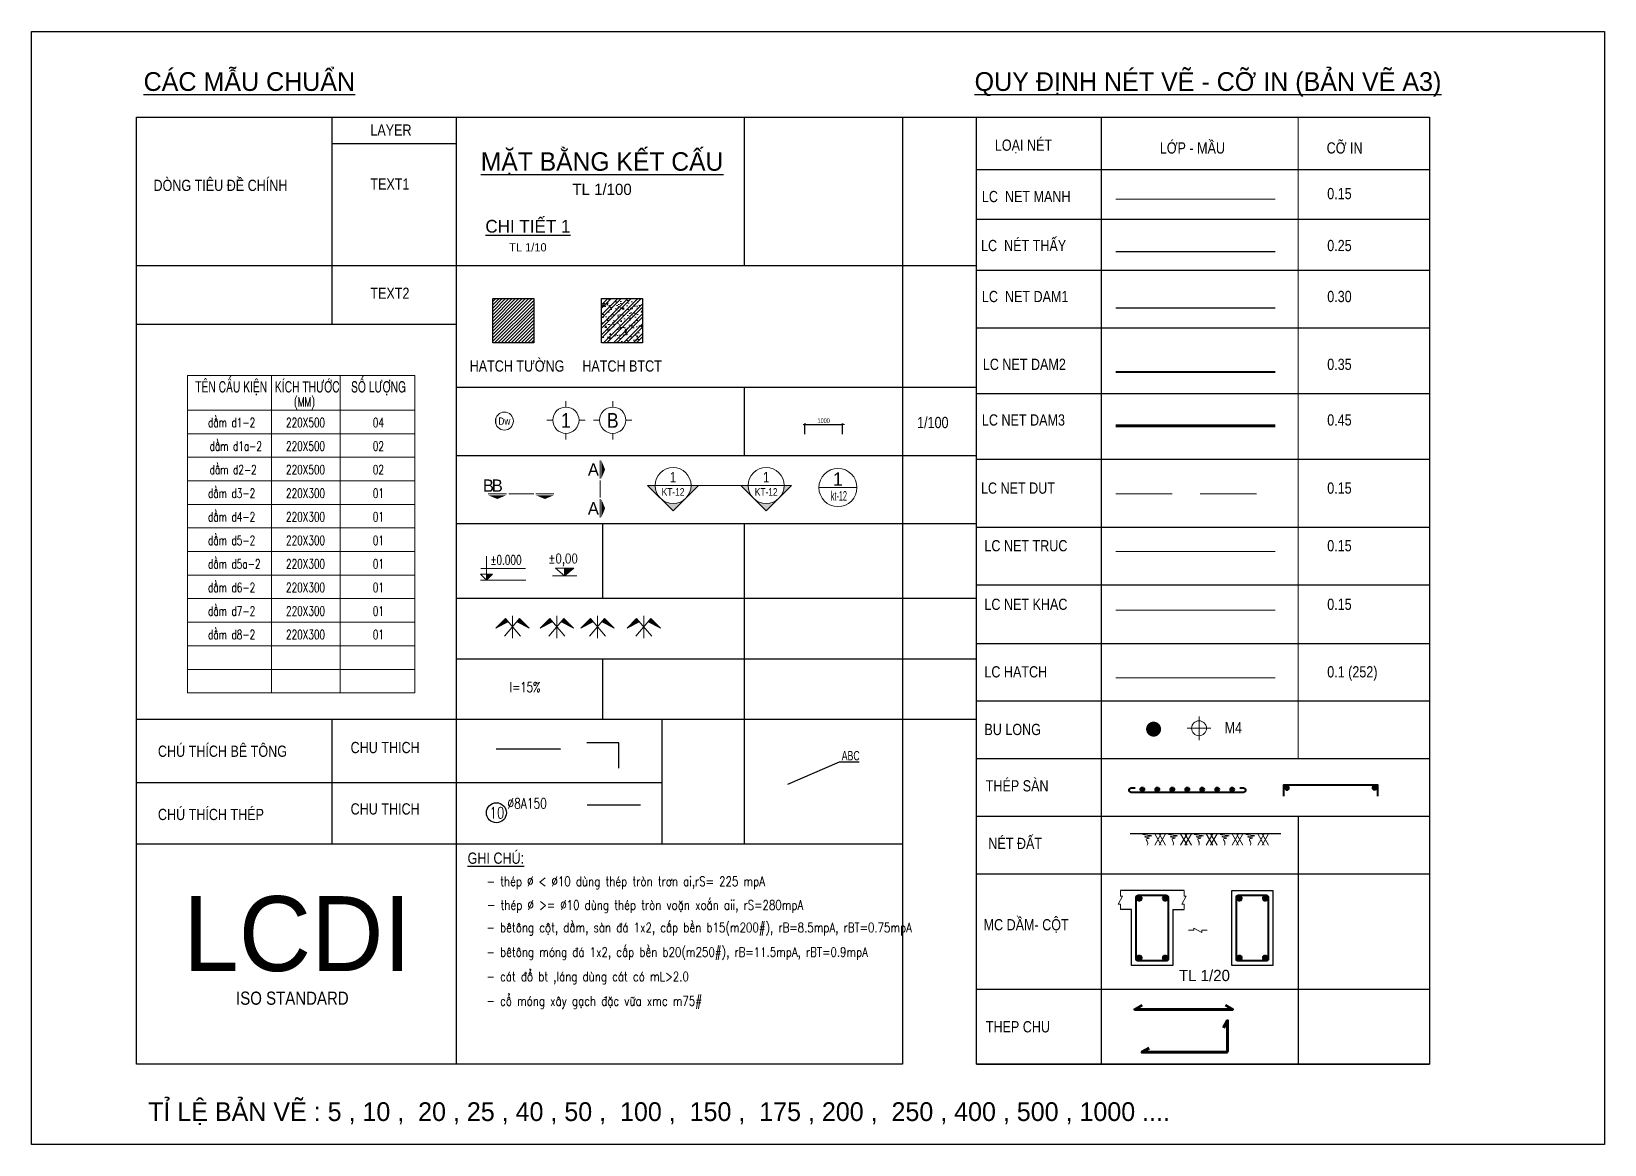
# Model space of a CAD drawing. Header units: millimetres. Extents: x 105214 to 359741, y -482084 to -322745.
# Drawn here: x 105214 to 147214, y -357456 to -327756 of the extents above; entities that cross this region are included whole.
import ezdxf
from ezdxf.enums import TextEntityAlignment as Align

# ---------------------------------------------------------------- set-up
doc = ezdxf.new("R2010")
doc.units = ezdxf.units.MM
doc.header["$LTSCALE"] = 20
doc.header["$MEASUREMENT"] = 0
doc.header["$PDMODE"] = 32
for name, pattern in [('ACAD_ISO07W100', [3, 0, -3]), ('CENTERX2', [4, 2.5, -0.5, 0.5, -0.5]), ('DASHDOT', [1, 0.5, -0.25, 0, -0.25]), ('HIDDEN', [0.375, 0.25, -0.125])]:
    doc.linetypes.add(name, pattern=pattern)
doc.layers.get('Defpoints').update_dxf_attribs({"color": 1})
for name, color, linetype, lineweight in [('A-WIPEOUT', 254, 'ACAD_ISO07W100', 0), ('LC Dim', 8, 'Continuous', 18), ('LC Hatch', 252, 'Continuous', 9), ('LC Hatch @ 1', 252, 'Continuous', 9), ('LC ISO', 153, 'Continuous', 13), ('LC Khac', 4, 'Continuous', 9), ('LC MANH DUT', 35, 'HIDDEN', 5), ('LC Net dam 1', 30, 'Continuous', 30), ('LC Net dam2', 6, 'Continuous', 40), ('LC Net dam3', 1, 'Continuous', 60), ('LC Net khuat', 4, 'HIDDEN', 13), ('LC Net manh', 16, 'Continuous', 5), ('LC Net thay', 7, 'Continuous', 25), ('LC Net truc', 8, 'DASHDOT', 13), ('LC Text1', 3, 'Continuous', 20), ('LC Text2', 7, 'Continuous', 25)]:
    doc.layers.add(name, color=color, linetype=linetype, lineweight=lineweight)
doc.styles.add('arial', font='arial.ttf', dxfattribs={"width": 0.8})
doc.styles.add('Brief text', font='VHHELS.TTF')
doc.styles.add('General text 2', font='arial.ttf')
doc.styles.add('HOATBIF', font='hoatbif.shx', dxfattribs={"width": 0.7})
doc.styles.add('LC 1', font='VHAVANB.TTF')
doc.styles.add('LC 2', font='VHARIALN.TTF', dxfattribs={"width": 0.7})
doc.styles.add('LC 3', font='vnsimli.shx', dxfattribs={"width": 0.75})
doc.styles.add('T1', font='Vnsimli.shx', dxfattribs={"width": 0.8})
doc.styles.add('T2', font='VHARIAL.TTF', dxfattribs={"width": 0.8})
doc.styles.add('text', font='hoatbif.shx', dxfattribs={"width": 0.7})
doc.styles.add('text1', font='VHHELS.TTF', dxfattribs={"width": 0.7, "height": 300})
doc.dimstyles.new('1-100(1-50)', dxfattribs={"dimscale": 50, "dimtxt": 2.5, "dimasz": 0.35, "dimexe": 0.5, "dimexo": 0, "dimgap": 0.8, "dimtad": 1, "dimdec": 0, "dimzin": 0, "dimdsep": 46, "dimtxsty": 'HOATBIF', "dimblk1": 'DOT', "dimblk2": 'DOT', "dimsah": 1, "dimcen": -1, "dimdle": 1, "dimclrd": 256, "dimclre": 256, "dimclrt": 4, "dimadec": 3, "dimazin": 2, "dimtfac": 0.333333, "dimtdec": 0, "dimtix": 1, "dimtmove": 2, "dimatfit": 3, "dimldrblk": 'DOT', "dimfxl": 1, "dimtvp": 0.833333, "dimtolj": 1, "dimtzin": 0, "dimarcsym": 0})

msp = doc.modelspace()

# ---------------------------------------------------------------- texts
at = {"color": 4, "ltscale": 2, "insert": (126845.6, -347208.8, 5.9), "char_height": 250, "attachment_point": 7, "style": 'HOATBIF'}
msp.add_mtext('\\A1;ABC', dxfattribs=at)
at = {"layer": 'LC Text1', "ltscale": 0.2, "style": 'LC 1', "width": 0.9}
for s, p in [('1', (119483, -338449.8, 5.9)), ('B', (120733.2, -338449.8, 5.9))]:
    msp.add_text(s, height=394.6, dxfattribs=at).set_placement(p, align=Align.BOTTOM_CENTER)
at = {"layer": 'LC Text1', "color": 3, "style": 'LC 3', "width": 0.8}
for s, p in [('- thÐp %%C < %%C10 dïng thÐp trßn tr¬n ai,rS= 225 mpA', (117367.2, -350558.4, 5.9)), ('- thÐp %%C >= %%C10 dïng thÐp trßn voÆn xo¾n aii, rS=280mpA', (117377.3, -351189.7, 5.9)), ('- bªt«ng cét, dÇm, sµn ®¸ 1x2, cÊp bÒn b15(m200#), rB=8.5mpA, rBT=0.75mpA', (117365.1, -351791.4, 5.9)), ('- bªt«ng mãng ®¸ 1x2, cÊp bÒn b20(m250#), rB=11.5mpA, rBT=0.9mpA', (117365.1, -352444.6, 5.9)), ('- c¸t ®æ bt ,l¸ng dïng c¸t cã mL>2.0', (117365.1, -353097.8, 5.9)), ('- cæ mãng x©y g¹ch ®Æc v÷a xmc m75#', (117365.1, -353751, 5.9))]:
    msp.add_text(s, height=250, dxfattribs=at).set_placement(p)
at = {"layer": 'LC Text2', "lineweight": -2}
for s, height, style, p in [('%%uc¸c mÉu chuÈn', 500, 'LC 1', (108208.3, -329342, 5.9)), ('%%Uquy ®Þnh nÐt vÏ - cì in (b¶n vÏ A3)', 500, 'LC 1', (130394.9, -329342, 5.9)), ('tl 1/20', 300, 'LC 1', (135851.4, -353095.1, 5.9)), ('iso standard', 350, 'LC 2', (110675.5, -353726, 5.9)), ('tØ lÖ b¶n vÏ : 5 , 10 ,  20 , 25 , 40 , 50 ,  100 ,  150 ,  175 , 200 ,  250 , 400 , 500 , 1000 ....', 500, 'LC 1', (108328.4, -356828.7, 5.9))]:
    msp.add_text(s, height=height, dxfattribs=dict(at, style=style)).set_placement(p)
at = {"layer": 'LC Text2', "style": 'T2', "width": 0.8}
for s, p in [('layer', (114262, -330536.8, 5.9)), ('lo¹i nÐt', (130936.1, -330938.9, 5.9)), ('Líp - mÇu', (135339.7, -331013.9, 5.9)), ('cì in', (139794.5, -331013.9, 5.9)), ('dßng tiªu ®Ò chÝnh', (108471.6, -332012.3, 5.9)), ('text1', (114262, -331978.3, 5.9)), ('LC  Net manh', (130590.5, -332310.5, 5.9)), ('0.15', (139809.5, -332231.6, 5.9)), ('LC  nÐt thÊy', (130567.4, -333617.4, 5.9)), ('0.25 ', (139809.5, -333617.4, 5.9)), ('text2', (114262, -334890, 5.9)), ('LC  Net dam1', (130590.5, -334977.9, 5.9)), ('0.30', (139809.5, -334977.9, 5.9)), ('HATCH T¦êNG', (116913.1, -336832.4, 5.9)), ('HATCH BTCT', (119921.1, -336832.4, 5.9)), ('LC Net dam2', (130614.8, -336787.4, 5.9)), ('0.35', (139809.5, -336787.4, 5.9)), ('1/100', (128859.3, -338340.1, 5.9)), ('LC Net dam3', (130590.1, -338272.4, 5.9)), ('0.45', (139809.5, -338272.4, 5.9)), ('LC Net dut', (130565.4, -340089.8, 5.9)), ('0.15', (139809.5, -340089.8, 5.9)), ('LC Net truc', (130656.4, -341627.5, 5.9)), ('0.15', (139809.5, -341627.5, 5.9)), ('LC Net khac', (130656.4, -343190.7, 5.9)), ('0.15', (139809.5, -343190.7, 5.9)), ('LC Hatch', (130656.4, -344992.7, 5.9)), ('0.1 (252)', (139809.5, -344992.7, 5.9)), ('bu long', (130657.3, -346530.4, 5.9)), ('m4', (137070, -346483.8, 5.9)), ('chó thÝch bª t«ng', (108590.6, -347111.4, 5.9)), ('chu thich', (113735, -347012.9, 5.9)), ('thÐp sµn', (130692.1, -348034.3, 5.9)), ('chó thÝch thÐp', (108590.6, -348798.9, 5.9)), ('chu thich', (113735, -348650.7, 5.9)), ('nÐt ®Êt', (130761.8, -349572, 5.9)), ('%%Ughi chó:', (116859.1, -349965.1, 5.9)), ('mc dÇm- cét', (130635.3, -351741.9, 5.9)), ('thep chu', (130694.5, -354464.2, 5.9))]:
    msp.add_text(s, height=300, dxfattribs=at).set_placement(p)
at = {"layer": 'LC Text2', "ltscale": 100, "style": 'LC 3', "width": 0.75}
msp.add_text('10', height=305.56, dxfattribs=at).set_placement((117641.6, -348603.4, 5.9), align=Align.MIDDLE_CENTER)
at = {"layer": 'LC Text2', "linetype": 'ByBlock', "style": 'LC 3', "width": 0.75}
msp.add_text('%%C8A150', height=277.78, dxfattribs=at).set_placement((117919.8, -348492.6, 5.9))
at = {"layer": 'LC Text2', "lineweight": -2, "style": 'LC 1'}
msp.add_text('LCDI', height=2000, dxfattribs=at).set_placement((112307.5, -351827.3, 5.9), align=Align.MIDDLE)

# ---------------------------------------------------------------- blocks, each defined once
blk = doc.blocks.new('CT')
at = {"layer": 'LC Khac'}
blk.add_hatch(color=252, dxfattribs=at).paths.add_polyline_path([(3.25, 1.6), (1.64, 1.6), (1.64, 0)])
at = {"layer": 'LC Khac', "color": 9, "ltscale": 50}
for p, q in [((12.09, 0), (0, 0)), ((0.05, 3.14), (12, 3.14))]:
    blk.add_line(p, q, dxfattribs=at)
for points in [[(1.64, 6.43), (1.64, 0)], [(1.64, 0), (0.03, 1.6), (1.64, 1.6)], [(1.64, 0), (3.25, 1.6), (1.64, 1.6)]]:
    blk.add_lwpolyline(points, dxfattribs=at)
at = {"layer": 'LC Khac', "color": 3, "style": 'LC 3', "width": 0.75}
blk.add_attdef('CT', (1.91, 3.5), '', height=2.2, dxfattribs=at)
blk = doc.blocks.new('DXicon')
at = {"layer": 'LC Hatch', "ltscale": 50}
for points in [[(-1.15, 4.39), (-1.9, 5.26), (-4.45, 2.69)], [(4.45, 2.69), (1.9, 5.26), (1.15, 4.39)]]:
    blk.add_hatch(color=252, dxfattribs=at).paths.add_polyline_path(points)
at = {"layer": 'LC Net manh', "color": 8, "ltscale": 50}
for p, q in [((-1.9, 5.26), (-4.45, 2.69)), ((-4.45, 2.69), (-1.15, 4.39)), ((-2.13, 0.57), (1.9, 5.26)), ((2.13, 0.57), (-1.9, 5.26)), ((0, 0.04), (0, 6.04)), ((4.45, 2.69), (1.15, 4.39)), ((1.9, 5.26), (4.45, 2.69))]:
    blk.add_line(p, q, dxfattribs=at)
blk = doc.blocks.new('DOT')
at = {"layer": 'LC Dim'}
blk.add_line((-3, 0), (3, 0), dxfattribs=at)
at = {"layer": 'LC Dim', "color": 4}
blk.add_line((-1, -1), (1, 1), dxfattribs=at)
blk.add_lwpolyline([(0.5, 1), (-1, -0.5), (-0.5, -1), (1, 0.5)], close=True, dxfattribs=at)
blk = doc.blocks.new('thep tron 2')
at = {"layer": 'LC Net dam2'}
for p, q in [((-0.5, 0.5), (0.5, 0.5)), ((0.35, 0.85), (-0.35, 0.15)), ((-0.35, 0.85), (0.35, 0.15)), ((0, 1), (0, 0))]:
    blk.add_line(p, q, dxfattribs=at)
blk.add_circle((0, 0.5), 0.5, dxfattribs=at)
blk = doc.blocks.new('theptron1')
at = {"layer": 'LC Net dam3'}
for p, q in [((-0.5, 0), (0.5, 0)), ((-0.35, 0.35), (0.35, -0.35)), ((0.35, 0.35), (-0.35, -0.35)), ((0, 0.5), (0, -0.5))]:
    blk.add_line(p, q, dxfattribs=at)
blk.add_circle((0, 0), 0.5, dxfattribs=at)
blk = doc.blocks.new('mat dat')
at = {"layer": 'LC Net manh'}
for p, q in [((2, 0), (3.73, -3)), ((3.73, 0), (2, -3)), ((3.15, 0), (4.88, -3)), ((4.88, 0), (3.15, -3))]:
    blk.add_line(p, q, dxfattribs=at)
blk.add_spline([(0, 0), (-1.21, -0.12), (1.21, -0.52), (-0.75, -0.75), (0.58, -1.1), (-0.23, -1.33), (0.06, -2.19), (0, -3)], degree=3, dxfattribs=at)
blk = doc.blocks.new('bu lon')
at = {"layer": 'LC Khac', "color": 9}
for p, q in [((0.79, 0), (-0.79, 0)), ((0, -0.79), (0, 0.79))]:
    blk.add_line(p, q, dxfattribs=at)
at = {"layer": 'LC Khac', "color": 7}
blk.add_circle((0, 0), 0.5, dxfattribs=at)
blk = doc.blocks.new('TTRUC')
at = {"layer": 'LC ISO'}
for p, q in [((0, 6.95), (0, 10.13)), ((-6.95, 0), (-10.13, 0)), ((6.95, 0), (10.13, 0)), ((0, -6.95), (0, -10.13))]:
    blk.add_line(p, q, dxfattribs=at)
at = {"layer": 'LC Net manh'}
blk.add_circle((0, 0), 6.95, dxfattribs=at)
blk = doc.blocks.new('TIEUDE1')
at = {"layer": 'LC Text2', "color": 7, "style": 'LC 1'}
blk.add_attdef('TIªU§Ò', text='', height=5, dxfattribs=at).set_placement((0, 0), align=Align.BOTTOM_CENTER)
blk.add_attdef('TL', text='', height=3, dxfattribs=at).set_placement((0, -2), align=Align.TOP_CENTER)
blk = doc.blocks.new('TIEUDE2')
at = {"layer": 'LC Text2', "color": 7, "style": 'LC 1'}
blk.add_attdef('%%UTIªU§Ò', text='', height=3.5, dxfattribs=at).set_placement((0, 0), align=Align.BOTTOM_CENTER)
blk.add_attdef('TL', text='', height=2.2, dxfattribs=at).set_placement((0, -1.8), align=Align.TOP_CENTER)
blk = doc.blocks.new('*D21')
at = {"layer": 'Defpoints', "color": 0, "ltscale": 500, "transparency": 16777216}
for p in [(125866, -338498), (126866, -338245), (126866, -338498)]:
    blk.add_point(p, dxfattribs=at)
at = {"layer": 'LC Dim', "lineweight": -2, "ltscale": 500, "transparency": 16777216}
for p, q in [((125866, -338498), (125866, -338220)), ((125884, -338245), (126849, -338245)), ((126866, -338498), (126866, -338220))]:
    blk.add_line(p, q, dxfattribs=at)
at = {"layer": 'LC Dim', "lineweight": -2, "ltscale": 500, "transparency": 16777216, "xscale": 17.5, "yscale": 17.5, "zscale": 17.5, "rotation": 180}
blk.add_blockref('DOT', (125866, -338245), dxfattribs=at)
at = {"layer": 'LC Dim', "lineweight": -2, "ltscale": 500, "transparency": 16777216, "xscale": 17.5, "yscale": 17.5, "zscale": 17.5}
blk.add_blockref('DOT', (126866, -338245), dxfattribs=at)
at = {"layer": 'LC Dim', "color": 4, "ltscale": 500, "transparency": 16777216, "insert": (126366, -338142), "char_height": 125, "attachment_point": 5, "style": 'HOATBIF'}
blk.add_mtext('\\A1;1000', dxfattribs=at)
blk = doc.blocks.new('_Dot')
at = {"color": 0, "linetype": 'ByBlock', "lineweight": -2}
blk.add_line((-0.5, 0), (-1, 0), dxfattribs=at)
at = {"color": 0, "linetype": 'ByBlock', "const_width": 0.5}
blk.add_lwpolyline([(-0.25, 0, 1), (0.25, 0, 1)], format="xyb", close=True, dxfattribs=at)
blk = doc.blocks.new('trich CT')
at = {"layer": 'LC ISO'}
blk.add_line((-500, 0), (500, 0), dxfattribs=at)
blk.add_circle((0, 0), 500, dxfattribs=at)
at = {"layer": 'LC Text1', "style": 'text1'}
blk.add_attdef('T', text='', height=350, dxfattribs=at).set_placement((0, 223), align=Align.MIDDLE_CENTER)
at = {"layer": 'LC Text1', "linetype": 'ByBlock', "style": 'text', "width": 0.7}
blk.add_attdef('KT', text='', height=250, dxfattribs=at).set_placement((0, -217), align=Align.MIDDLE_CENTER)
blk = doc.blocks.new('*U20')
at = {"layer": 'LC ISO'}
h = blk.add_hatch(color=256, dxfattribs=at)
h.paths.add_polyline_path([(0, -8.49), (4.24, -4.24, -0.198912), (0, -6, -0.198912), (-4.24, -4.24)])
h.paths.add_polyline_path([(8.49, 0), (6, 0, -0.198912), (4.24, -4.24)])
h.paths.add_polyline_path([(-4.24, -4.24, -0.198912), (-6, 0), (-8.49, 0)])
h = blk.add_hatch(color=256, dxfattribs=at)
h.paths.add_polyline_path([(31.08, -8.49), (35.32, -4.24, -0.198912), (31.08, -6, -0.198912), (26.84, -4.24)])
h.paths.add_polyline_path([(39.57, 0), (37.08, 0, -0.198912), (35.32, -4.24)])
h.paths.add_polyline_path([(26.84, -4.24, -0.198912), (25.08, 0), (22.59, 0)])
for p, q in [((-6, 0), (6, 0)), ((25.08, 0), (37.08, 0))]:
    blk.add_line(p, q, dxfattribs=at)
for points in [[(6, 0), (8.49, 0), (0, -8.49), (-8.49, 0), (-6, 0)], [(37.08, 0), (39.57, 0), (31.08, -8.49), (22.59, 0), (25.08, 0)]]:
    blk.add_lwpolyline(points, dxfattribs=at)
for centre in [(0, 0), (31.08, 0)]:
    blk.add_circle(centre, 6, dxfattribs=at)
at = {"layer": 'LC MANH DUT', "linetype": 'HIDDEN', "ltscale": 300}
blk.add_line((6, 0), (25.08, 0), dxfattribs=at)
at = {"layer": 'LC Text1', "style": 'Brief text', "width": 0.8, "flags": 8}
for tag, p in [('VIEW-NUMBER2', (0, 52)), ('VIEW-NUMBER1', (0, 0))]:
    blk.add_attdef(tag, text='', height=3.5, dxfattribs=at).set_placement(p, align=Align.BOTTOM_CENTER)
at = {"layer": 'LC Text1', "style": 'arial', "width": 0.8, "flags": 8}
for tag, p in [('SHEET-NUMBER2', (0, 51.13)), ('SHEET-NUMBER1', (0, -0.87))]:
    blk.add_attdef(tag, text='', height=2.5, dxfattribs=at).set_placement(p, align=Align.TOP_CENTER)
blk = doc.blocks.new('Caodo1')
at = {"layer": 'LC Text1'}
blk.add_hatch(color=256, dxfattribs=at).paths.add_polyline_path([(0, 200), (0, 0), (243, 200)])
for p, q in [((324, 0), (-324, 0)), ((0, 0), (0, 200))]:
    blk.add_line(p, q, dxfattribs=at)
blk.add_lwpolyline([(-243, 200), (243, 200), (0, 0), (0, 0)], close=True, dxfattribs=at)
at = {"layer": 'LC Text1', "style": 'T1', "width": 0.8}
blk.add_attdef('%%P0,00', text='', height=250, dxfattribs=at).set_placement((-39, 460), align=Align.MIDDLE_CENTER)
blk = doc.blocks.new('*U14')
at = {"layer": 'A-WIPEOUT'}
blk.add_lwpolyline([(0, 4.25), (-2.5, 3.44), (-4.04, 1.31), (-4.04, -1.31), (-2.5, -3.44), (0, -4.25), (2.5, -3.44), (4.04, -1.31), (4.04, 1.31), (2.5, 3.44)], close=True, dxfattribs=at)
at = {"layer": 'LC Text1', "style": 'General text 2', "width": 0.8, "flags": 8}
blk.add_attdef('SYMBOL', text='', height=3.5, dxfattribs=at).set_placement((0, 0), align=Align.MIDDLE_CENTER)
blk.add_wipeout([(0, 4.25), (-2.5, 3.44), (-4.04, 1.31), (-4.04, -1.31), (-2.5, -3.44), (0, -4.25), (2.5, -3.44), (4.04, -1.31), (4.04, 1.31), (2.5, 3.44)]).dxf.layer = 'A-WIPEOUT'
at = {"layer": 'LC ISO'}
blk.add_circle((0, 0), 4.25, dxfattribs=at)
blk = doc.blocks.new('matcatdoc')
at = {"layer": 'LC Khac', "color": 1, "ltscale": 2}
for p, q in [((0, 485), (0, 0)), ((0, -550), (0, -1036))]:
    blk.add_line(p, q, dxfattribs=at)
for points in [[(134, 243, 0, 471, 0), (37, 243, 275, 275, 0)], [(134, -793, 0, 471, 0), (37, -793, 275, 275, 0)]]:
    blk.add_lwpolyline(points, format="xyseb", dxfattribs=at)
at = {"layer": 'LC MANH DUT', "ltscale": 200}
blk.add_line((0, -49), (0, -506), dxfattribs=at)
at = {"ltscale": 2, "style": 'LC 1'}
for p in [(-179, 243), (-179, -793)]:
    blk.add_attdef('LC', text='', height=330, dxfattribs=at).set_placement(p, align=Align.MIDDLE_CENTER)
blk = doc.blocks.new('*U19')
at = {"layer": 'LC Khac', "color": 1, "ltscale": 2}
for p, q in [((0, 0), (-485, 0)), ((1271, 0), (785, 0))]:
    blk.add_line(p, q, dxfattribs=at)
for points in [[(-243, -134, 0, 471, 0), (-243, -37, 275, 275, 0)], [(1028, -134, 0, 471, 0), (1028, -37, 275, 275, 0)]]:
    blk.add_lwpolyline(points, format="xyseb", dxfattribs=at)
at = {"layer": 'LC MANH DUT', "ltscale": 300}
blk.add_line((66, 0), (732, 0), dxfattribs=at)
at = {"ltscale": 2, "style": 'LC 1'}
for p in [(-243, 222), (1028, 222)]:
    blk.add_attdef('LC', text='', height=330, dxfattribs=at).set_placement(p, align=Align.MIDDLE_CENTER)

# ---------------------------------------------------------------- dimensions: what is measured, and where the dimension line sits
at = {"layer": 'LC Dim', "ltscale": 500}
dim = msp.add_linear_dim(base=(126866.3, -338244.5, 5.9), p1=(125866.3, -338497.7, 5.9), p2=(126866.3, -338497.7, 5.9), dimstyle='1-100(1-50)', dxfattribs=at)
dim.commit()
dim.dimension.update_dxf_attribs({"geometry": '*D21', "text_midpoint": (126366.3, -338142, 5.9)})

# ---------------------------------------------------------------- hatches: boundary and pattern name
at = {"layer": 'LC Hatch @ 1', "ltscale": 2}
h = msp.add_hatch(dxfattribs=at)
h.set_pattern_fill('ANSI31', color=256, scale=500)
h.set_pattern_definition([(45, (117509.005, -273819.83), (-44.194174, 44.194174), [])])
h.paths.add_polyline_path([(118622.7, -336062.2), (118622.7, -334884.9), (117532.8, -334884.9), (117532.8, -336062.2)])
h = msp.add_hatch(dxfattribs=at)
h.set_pattern_fill('BTCT', color=256, scale=50)
h.set_pattern_definition([(50, (118029.5, -273819.83), (358.6301, -31.376), [37.5, -412.5]), (355, (118029.5, -273819.83), (-69.3757, 376.096), [30, -330]), (100.4514, (118059.4, -273822.45), (289.2547, 344.7198), [31.87, -350.571]), (46.1842, (118029.5, -273719.83), (533.6205, -82.7595), [56.25, -618.75]), (96.6356, (118074, -273726.73), (467.3314, 487.059), [47.805, -525.8565]), (351.1842, (118029.5, -273719.83), (467.331, 487.0593), [45, -495]), (21, (118079.5, -273744.83), (298.4535, -201.3094), [37.5, -412.5]), (326, (118079.5, -273744.83), (121.6577, 362.575), [30, -330]), (71.4514, (118104.38, -273761.6), (420.1113, 161.2652), [31.87, -350.571]), (37.5, (118029.5, -273819.83), (6.07993, 166.44693), [0, -326, 0, -335, 0, -331.25]), (7.5, (118029.5, -273819.83), (131.53477, 197.20586), [0, -191, 0, -318.5, 0, -126.25]), (327.5, (117918, -273819.83), (266.91122, -11.27744), [0, -125, 0, -390, 0, -517.5]), (317.5, (117868, -273819.83), (291.5931, 50.0525), [0, -162.5, 0, -259, 0, -367.5]), (45, (118029.5, -273819.83), (-132.5825, 132.5825), []), (45, (118117.9, -273819.83), (-132.5825, 132.5825), [])])
h.paths.add_polyline_path([(121525.9, -334884.9), (120436, -334884.9), (120436, -336062.2), (121525.9, -336062.2)])

# ---------------------------------------------------------------- linework, layer by layer
at = {"layer": 'Defpoints', "ltscale": 0.2, "elevation": 5.9}
msp.add_lwpolyline([(105213.6, -327756.1), (147213.6, -327756.1), (147213.6, -357456.1), (105213.6, -357456.1)], close=True, dxfattribs=at)
at = {"layer": 'LC Hatch'}
for p, q in [((139035.9, -330040.6, 5.9), (139035.9, -347158.3, 5.9)), ((134168.9, -345000.4, 5.9), (138421, -345000.4, 5.9))]:
    msp.add_line(p, q, dxfattribs=at)
at = {"layer": 'LC Hatch', "const_width": 200, "elevation": 5.9}
for points in [[(135074.3, -346372, -0.4142136), (135174.3, -346272)], [(135074.3, -346372, 0.4142136), (135174.3, -346472)], [(135274.3, -346373.3, 0.4142136), (135174.3, -346273.3)], [(135274.3, -346372, -0.4142136), (135174.3, -346472)]]:
    msp.add_lwpolyline(points, format="xyb", dxfattribs=at)
at = {"layer": 'LC Khac', "ltscale": 0.5}
msp.add_line((134168.9, -343198.4, 5.9), (138421, -343198.4, 5.9), dxfattribs=at)
at = {"layer": 'LC Net dam 1'}
msp.add_line((134168.9, -335126.9, 5.9), (138421, -335126.9, 5.9), dxfattribs=at)
at = {"layer": 'LC Net dam2', "ltscale": 5}
msp.add_line((138421, -336847.2, 5.9), (134168.9, -336847.2, 5.9), dxfattribs=at)
at = {"layer": 'LC Net dam2', "elevation": 5.9}
msp.add_lwpolyline([(137472.6, -347938.6), (137572.6, -347938.6, -0.4142136), (137629.4, -347995.4), (137629.4, -348001.7, -0.4142136), (137572.6, -348058.6), (136075.4, -348058.5), (134578.2, -348058.6, -0.4142136), (134521.3, -348001.7), (134521.3, -347995.4, -0.4142136), (134578.2, -347938.6), (134678.2, -347938.6)], format="xyb", dxfattribs=at)
msp.add_lwpolyline([(138655, -348162.5), (138655, -347862.5), (141155, -347862.5), (141155, -348162.5)], dxfattribs=at)
for points in [[(134711.6, -352506.7), (134711.6, -350856.7, -0.4142136), (134761.6, -350806.7), (135511.6, -350806.7, -0.4142136), (135561.6, -350856.7), (135561.6, -352506.7, -0.4142136), (135511.6, -352556.7), (134761.6, -352556.7, -0.4142136)], [(137383.8, -352506.7), (137383.8, -350856.7, -0.4142136), (137433.8, -350806.7), (138183.8, -350806.7, -0.4142136), (138233.8, -350856.7), (138233.8, -352506.7, -0.4142136), (138183.8, -352556.7), (137433.8, -352556.7, -0.4142136)]]:
    msp.add_lwpolyline(points, format="xyb", close=True, dxfattribs=at)
at = {"layer": 'LC Net dam3', "ltscale": 0.5}
msp.add_line((134168.9, -338280.2, 5.9), (138421, -338280.2, 5.9), dxfattribs=at)
at = {"layer": 'LC Net dam3', "ltscale": 5, "elevation": 5.9}
msp.add_lwpolyline([(134865.8, -353737.4), (134670.9, -353849.9), (137285.9, -353849.9), (137091.1, -353737.4)], dxfattribs=at)
at = {"layer": 'LC Net dam3', "elevation": 5.9}
msp.add_lwpolyline([(137037.8, -354342.4), (137150.3, -354147.6), (137150.3, -354946, -0.4142136), (137100.3, -354996), (134862.7, -354996), (135057.6, -354883.5)], format="xyb", dxfattribs=at)
at = {"layer": 'LC Net khuat', "ltscale": 300}
msp.add_line((134168.9, -340097.6, 5.9), (138421, -340097.6, 5.9), dxfattribs=at)
at = {"layer": 'LC Net manh'}
msp.add_line((134168.9, -332226.2, 5.9), (138421, -332226.2, 5.9), dxfattribs=at)
at = {"layer": 'LC Net manh', "elevation": 5.9}
for points in [[(134286.6, -351181.7), (134286.6, -351038.5), (134229.1, -351038.5), (134344.2, -350824.9), (134286.6, -350824.9), (134286.6, -350681.7)], [(135986.6, -351181.7), (135986.6, -351038.5), (135929.1, -351038.5), (136044.2, -350824.9), (135986.6, -350824.9), (135986.6, -350681.7)], [(136107, -351737.5), (136250.2, -351737.5), (136250.2, -351679.9), (136463.8, -351795.1), (136463.8, -351737.5), (136607, -351737.5)]]:
    msp.add_lwpolyline(points, dxfattribs=at)
at = {"layer": 'LC Net thay'}
for p, q in [((113237, -330040.6, 5.9), (113237, -335569.4, 5.9)), ((116550.5, -330040.6, 5.9), (116550.5, -355307.7, 5.9)), ((124240.7, -330040.6, 5.9), (124240.7, -334003.3, 5.9)), ((128472.2, -330040.6, 5.9), (130443.4, -330040.6, 5.9)), ((133772.9, -330040.6, 5.9), (133772.9, -355307.7, 5.9)), ((116550.5, -330751, 5.9), (113237, -330751, 5.9)), ((130443.4, -331442, 5.9), (142540.3, -331442, 5.9)), ((130443.4, -332765.2, 5.9), (142540.3, -332765.2, 5.9)), ((134168.9, -333625.2, 5.9), (138421, -333625.2, 5.9)), ((108018.6, -334003.3, 5.9), (124240.7, -334003.3, 5.9)), ((108018.6, -334003.3, 5.9), (130443.4, -334003.3, 5.9)), ((130443.4, -334120.8, 5.9), (142540.3, -334120.8, 5.9)), ((108018.6, -335569.4, 5.9), (116550.5, -335569.4, 5.9)), ((130443.4, -335665.9, 5.9), (142540.3, -335665.9, 5.9)), ((116550.5, -337250.7, 5.9), (130443.4, -337250.7, 5.9)), ((124240.7, -337250.7, 5.9), (124240.7, -339068.1, 5.9)), ((130443.4, -337415.3, 5.9), (142540.3, -337415.3, 5.9)), ((116550.5, -339068.1, 5.9), (130443.4, -339068.1, 5.9)), ((130443.4, -339164.6, 5.9), (142540.3, -339164.6, 5.9)), ((116550.5, -340885.5, 5.9), (130443.4, -340885.5, 5.9)), ((120458.1, -340885.5, 5.9), (120458.1, -342877, 5.9)), ((124240.7, -340885.5, 5.9), (124240.7, -349436.9, 5.9)), ((130443.4, -340982, 5.9), (142540.3, -340982, 5.9)), ((130443.4, -342519.7, 5.9), (142540.3, -342519.7, 5.9)), ((116550.5, -342877, 5.9), (130443.4, -342877, 5.9)), ((130443.4, -344082.9, 5.9), (142540.3, -344082.9, 5.9)), ((116550.5, -344497, 5.9), (124240.7, -344497, 5.9)), ((116550.5, -344497, 5.9), (130443.4, -344497, 5.9)), ((120458.1, -344497, 5.9), (120458.1, -346108, 5.9)), ((130443.4, -345620.6, 5.9), (142540.3, -345620.6, 5.9)), ((108018.6, -346108, 5.9), (130443.4, -346108, 5.9)), ((113237, -346108, 5.9), (113237, -349436.9, 5.9)), ((122051.6, -349436.9, 5.9), (122051.6, -346108, 5.9)), ((130443.4, -347158.3, 5.9), (142540.3, -347158.3, 5.9)), ((108018.6, -347799.1, 5.9), (122051.6, -347799.1, 5.9)), ((130443.4, -348695.9, 5.9), (142540.3, -348695.9, 5.9)), ((139035.9, -348695.9, 5.9), (139035.9, -355307.7, 5.9)), ((108018.6, -349436.9, 5.9), (128472.2, -349436.9, 5.9)), ((108018.6, -349436.9, 5.9), (128472.2, -349436.9, 5.9)), ((138570.3, -349169, 5.9), (134550.3, -349169, 5.9)), ((130443.4, -350233.6, 5.9), (142540.3, -350233.6, 5.9)), ((135986.6, -350681.7, 5.9), (134286.6, -350681.7, 5.9)), ((134586.6, -351181.7, 5.9), (134286.6, -351181.7, 5.9)), ((135686.6, -351181.7, 5.9), (135986.6, -351181.7, 5.9)), ((130443.4, -353309, 5.9), (142540.3, -353309, 5.9)), ((130443.4, -355307.7, 5.9), (142540.3, -355307.7, 5.9))]:
    msp.add_line(p, q, dxfattribs=at)
at = {"layer": 'LC Net thay', "elevation": 5.9}
for points in [[(108018.6, -330040.6), (128472.2, -330040.6), (128472.2, -355307.7), (108018.6, -355307.7)], [(130443.4, -330040.6), (142540.3, -330040.6), (142540.3, -355307.7), (130443.4, -355307.7)], [(137258.8, -350681.7), (138358.8, -350681.7), (138358.8, -352681.7), (137258.8, -352681.7)]]:
    msp.add_lwpolyline(points, close=True, dxfattribs=at)
msp.add_lwpolyline([(135686.6, -351181.7), (135686.6, -352681.7), (134586.6, -352681.7), (134586.6, -351181.7)], dxfattribs=at)
at = {"layer": 'LC Net truc', "linetype": 'CENTERX2', "ltscale": 200}
msp.add_line((134168.9, -341635.3, 5.9), (138421, -341635.3, 5.9), dxfattribs=at)
at = {"layer": 'LC Text2', "ltscale": 2, "elevation": 5.9}
for points in [[(117532.8, -334884.9), (118622.7, -334884.9), (118622.7, -336062.2), (117532.8, -336062.2)], [(120436, -334884.9), (121525.9, -334884.9), (121525.9, -336062.2), (120436, -336062.2)]]:
    msp.add_lwpolyline(points, close=True, dxfattribs=at)
at = {"layer": 'LC Text2', "ltscale": 100}
msp.add_circle((117626.5, -348603.4, 5.9), 267.5, dxfattribs=at)

# ---------------------------------------------------------------- block references
ref = msp.add_blockref('matcatdoc', (120395.4, -339687.1, 5.9))
ref.add_attrib('LC', 'A', dxfattribs={"ltscale": 2, "height": 330, "style": 'LC 1'}).set_placement((120216.9, -340479.9, 5.9), align=Align.MIDDLE_CENTER)
ref.add_attrib('LC', 'A', dxfattribs={"ltscale": 2, "height": 330, "style": 'LC 1'}).set_placement((120216.9, -339444.4, 5.9), align=Align.MIDDLE_CENTER)
ref = msp.add_blockref('*U19', (117893.7, -340096.8, 5.9))
ref.add_attrib('LC', 'B', dxfattribs={"ltscale": 2, "height": 330, "style": 'LC 1'}).set_placement((117414.2, -339874.6, 5.9), align=Align.MIDDLE_CENTER)
ref.add_attrib('LC', 'B', dxfattribs={"ltscale": 2, "height": 330, "style": 'LC 1'}).set_placement((117650.9, -339874.6, 5.9), align=Align.MIDDLE_CENTER)
at = {"layer": 'LC Dim'}
for p, xscale, yscale, zscale in [((134791.6, -350886.7, 5.9), 100.0000000001443, 100.0000000001443, 100.0000000001443), ((135481.6, -350886.7, 5.9), -100.0000000001443, 100.0000000000638, 100.0000000000062), ((137463.8, -350886.7, 5.9), 100.0000000001443, 100.0000000001443, 100.0000000001443), ((138153.8, -350886.7, 5.9), -100.0000000001443, 100.0000000000638, 100.0000000000062)]:
    msp.add_blockref('theptron1', p, dxfattribs=dict(at, xscale=xscale, yscale=yscale, zscale=zscale))
at = {"layer": 'LC Dim', "rotation": 180}
for p, xscale, yscale, zscale in [((134791.6, -352476.7, 5.9), -100.0000000001443, 100.0000000000638, 100.0000000000062), ((135481.6, -352476.7, 5.9), 100.0000000001443, 100.0000000001443, 100.0000000001443), ((137463.8, -352476.7, 5.9), -100.0000000001443, 100.0000000000638, 100.0000000000062), ((138153.8, -352476.7, 5.9), 100.0000000001443, 100.0000000001443, 100.0000000001443)]:
    msp.add_blockref('theptron1', p, dxfattribs=dict(at, xscale=xscale, yscale=yscale, zscale=zscale))
at = {"layer": 'LC Hatch', "xscale": 100.0000000001443, "yscale": 100.0000000001443, "zscale": 100.0000000001443}
for p in [(118056.6, -343948.4, 5.9), (119241.2, -343948.4, 5.9), (120326.6, -343948.4, 5.9), (121560.4, -343948.4, 5.9)]:
    msp.add_blockref('DXicon', p, dxfattribs=at)
at = {"layer": 'LC ISO', "xscale": 50.39220980097718, "yscale": 50.39220980097718, "zscale": 50.39220980097718}
for p in [(119483, -338128.8, 5.9), (120733.2, -338128.8, 5.9)]:
    msp.add_blockref('TTRUC', p, dxfattribs=at)
at = {"layer": 'LC ISO'}
ref = msp.add_blockref('*U20', (122344.2, -339872.1, 5.9), dxfattribs=dict(at, xscale=79.99999999998585, yscale=79.99999999998585, zscale=79.99999999998585))
ref.add_attrib('VIEW-NUMBER1', '1', dxfattribs={"layer": 'LC Text1', "height": 280, "style": 'Brief text', "width": 0.8}).set_placement((122344.2, -339872.1, 5.9), align=Align.BOTTOM_CENTER)
ref.add_attrib('SHEET-NUMBER1', 'KT-12', dxfattribs={"layer": 'LC Text1', "height": 200, "style": 'arial', "width": 0.8}).set_placement((122344.2, -339942, 5.9), align=Align.TOP_CENTER)
ref.add_attrib('VIEW-NUMBER2', '1', dxfattribs={"layer": 'LC Text1', "height": 280, "style": 'Brief text', "width": 0.8}).set_placement((124830.6, -339872.1, 5.9), align=Align.BOTTOM_CENTER)
ref.add_attrib('SHEET-NUMBER2', 'KT-12', dxfattribs={"layer": 'LC Text1', "height": 200, "style": 'arial', "width": 0.8}).set_placement((124830.6, -339942, 5.9), align=Align.TOP_CENTER)
at = {"layer": 'LC Khac'}
for name, p, xscale, yscale, zscale in [('bu lon', (136387, -346348.3, 5.9), 399.9999999995729, 399.9999999995729, 399.9999999995729), ('mat dat', (135005.9, -349169, 5.9), 100.0000000001443, 100.0000000001443, 100.0000000001443), ('mat dat', (135693.7, -349169, 5.9), 100.0000000001443, 100.0000000001443, 100.0000000001443), ('mat dat', (136381.4, -349169, 5.9), 100.0000000001443, 100.0000000001443, 100.0000000001443), ('mat dat', (137069.2, -349169, 5.9), 100.0000000001443, 100.0000000001443, 100.0000000001443), ('mat dat', (137757, -349169, 5.9), 100.0000000001443, 100.0000000001443, 100.0000000001443)]:
    msp.add_blockref(name, p, dxfattribs=dict(at, xscale=xscale, yscale=yscale, zscale=zscale))
at = {"layer": 'LC Net dam2', "xscale": 100.0000000001443, "yscale": 100.0000000001443, "zscale": 100.0000000001443}
for p in [(134873.1, -348028.6, 5.9), (135273.1, -348028.6, 5.9), (135673.1, -348028.6, 5.9), (136073.1, -348028.6, 5.9), (136473.1, -348028.6, 5.9), (136873.1, -348028.6, 5.9), (137273.1, -348028.6, 5.9)]:
    msp.add_blockref('thep tron 2', p, dxfattribs=at)
at = {"layer": 'LC Net dam2', "rotation": 180}
for p, xscale, yscale, zscale in [((138735, -347892.5, 5.9), -100.0000000001443, 100.0000000000638, 100.0000000000062), ((141075, -347892.5, 5.9), 100.0000000001443, 100.0000000001443, 100.0000000001443)]:
    msp.add_blockref('thep tron 2', p, dxfattribs=dict(at, xscale=xscale, yscale=yscale, zscale=zscale))
at = {"layer": 'LC Text1'}
ref = msp.add_blockref('CT', (117202.4, -342395.5, 5.9), dxfattribs=dict(at, xscale=100.0000000001443, yscale=100.0000000001443, zscale=100.0000000001443))
ref.add_attrib('CT', '%%P0.000', (117466.3, -341981.5, 5.9), dxfattribs={"color": 3, "height": 248.02, "style": 'LC 3', "width": 0.7})
ref = msp.add_blockref('Caodo1', (119447.2, -342277.8, 5.9), dxfattribs=at)
ref.add_attrib('%%P0,00', '%%p0,00', dxfattribs={"layer": 'LC Text2', "height": 250, "style": 'T1', "width": 0.8}).set_placement((119408.1, -341818.3, 5.9), align=Align.MIDDLE_CENTER)
at = {"layer": 'LC Text2'}
ref = msp.add_blockref('TIEUDE1', (120448.6, -331619.4, 5.9), dxfattribs=dict(at, xscale=100.0000000001756, yscale=100.0000000001756, zscale=100.0000000001756))
ref.add_attrib('TIªU§Ò', '%%UmÆt b»ng kÕt cÊu', dxfattribs={"color": 7, "height": 492.441, "style": 'LC 1'}).set_placement((120448.6, -331619.4, 5.9), align=Align.BOTTOM_CENTER)
ref.add_attrib('TL', 'TL 1/100', dxfattribs={"color": 7, "height": 300, "style": 'LC 1'}).set_placement((120448.6, -331819.4, 5.9), align=Align.TOP_CENTER)
ref = msp.add_blockref('TIEUDE2', (118468.3, -333225.6, 5.9), dxfattribs=dict(at, xscale=100.0000000001756, yscale=100.0000000001756, zscale=100.0000000001756))
ref.add_attrib('%%UTIªU§Ò', '%%Uchi tiÕt 1', dxfattribs={"color": 7, "height": 339.615, "style": 'LC 1'}).set_placement((118468.3, -333225.6, 5.9), align=Align.BOTTOM_CENTER)
ref.add_attrib('TL', 'TL 1/10', dxfattribs={"color": 7, "height": 220, "style": 'LC 1'}).set_placement((118468.3, -333405.6, 5.9), align=Align.TOP_CENTER)
ref = msp.add_blockref('trich CT', (126745.7, -339925.3, 5.9), dxfattribs=dict(at, xscale=1.018285714285861, yscale=1.018285714285861, zscale=1.018285714285861))
ref.add_attrib('T', '1', dxfattribs={"height": 356.4, "style": 'text1'}).set_placement((126745.7, -339698.6, 5.9), align=Align.MIDDLE_CENTER)
ref.add_attrib('KT', ' kt-12', dxfattribs={"linetype": 'ByBlock', "height": 254.57, "style": 'text', "width": 0.55}).set_placement((126745.7, -340146.6, 5.9), align=Align.MIDDLE_CENTER)

msp.set_redraw_order([(e.dxf.handle, doc.entitydb.next_handle()) for e in msp.query("TEXT MTEXT ATTDEF DIMENSION ARC_DIMENSION")])  # texts and dimensions are drawn at this point

# ---------------------------------------------------------------- leaders
at = {"layer": 'LC Dim', "ltscale": 2}
for points in [[(119341.4, -346907.8, 5.9), (117620, -346907.8, 5.9)], [(120893, -347410.2, 5.9), (120893, -346735.1, 5.9), (120038.7, -346735.1, 5.9)], [(121473.5, -348403.8, 5.9), (120168, -348403.8, 5.9), (120046.5, -348403.8, 5.9)]]:
    msp.add_leader(points, dimstyle='1-100(1-50)', dxfattribs=at)
at = {"layer": 'LC Dim', "ltscale": 2, "annotation_type": 0, "has_hookline": 1, "hookline_direction": 0, "text_width": 466.7}
msp.add_leader([(125409.3, -347838.9, 5.9), (126788.1, -347248.8, 5.9), (126805.6, -347248.8, 5.9)], dimstyle='1-100(1-50)', override={"dimgap": 0.8, "dimtad": 1}, dxfattribs=at)

# ---------------------------------------------------------------- next in the draw order: block references
at = {"layer": 'LC Net manh'}
ref = msp.add_blockref('*U14', (117839.8, -338152.7, 5.9), dxfattribs=dict(at, xscale=56.47058823526914, yscale=56.47058823526914, zscale=56.47058823526914))
ref.add_attrib('SYMBOL', 'Dw', dxfattribs={"layer": 'LC Text1', "height": 197.65, "style": 'General text 2', "width": 0.8}).set_placement((117839.8, -338152.7, 5.9), align=Align.MIDDLE_CENTER)

# ---------------------------------------------------------------- next in the draw order: wipeouts: each hides what was drawn before it
at = {"ltscale": 500}
for points, layer in [([(117797.7, -345490.7), (117797.7, -345036.5), (118931.2, -345036.5), (118931.2, -344905.4), (119213.8, -345263.6), (118931.2, -345621.8), (118931.2, -345490.7)], 'LC Hatch'), ([(109376.9, -336939.8), (115451.3, -336939.8), (115451.3, -345405.4), (109376.9, -345405.4)], 'LC Net truc')]:
    msp.add_wipeout(points, dxfattribs=at).translate(0, 0, 5.9).dxf.layer = layer

# ---------------------------------------------------------------- next in the draw order: linework, layer by layer
at = {"layer": 'LC MANH DUT', "ltscale": 500, "elevation": 5.9}
for points in [[(109376.9, -336939.8), (111626.1, -336939.8), (111626.1, -337860.7), (109376.9, -337860.7)], [(111626.1, -336939.8), (113457.9, -336939.8), (113457.9, -337860.7), (111626.1, -337860.7)], [(113457.9, -336939.8), (115451.3, -336939.8), (115451.3, -337860.7), (113457.9, -337860.7)], [(109376.9, -337860.7), (111626.1, -337860.7), (111626.1, -338489.4), (109376.9, -338489.4)], [(111626.1, -337860.7), (113457.9, -337860.7), (113457.9, -338489.4), (111626.1, -338489.4)], [(113457.9, -337860.7), (115451.3, -337860.7), (115451.3, -338489.4), (113457.9, -338489.4)], [(109376.9, -338489.4), (111626.1, -338489.4), (111626.1, -339118.1), (109376.9, -339118.1)], [(111626.1, -338489.4), (113457.9, -338489.4), (113457.9, -339118.1), (111626.1, -339118.1)], [(113457.9, -338489.4), (115451.3, -338489.4), (115451.3, -339118.1), (113457.9, -339118.1)], [(109376.9, -339118.1), (111626.1, -339118.1), (111626.1, -339746.8), (109376.9, -339746.8)], [(111626.1, -339118.1), (113457.9, -339118.1), (113457.9, -339746.8), (111626.1, -339746.8)], [(113457.9, -339118.1), (115451.3, -339118.1), (115451.3, -339746.8), (113457.9, -339746.8)], [(109376.9, -339746.8), (111626.1, -339746.8), (111626.1, -340375.6), (109376.9, -340375.6)], [(111626.1, -339746.8), (113457.9, -339746.8), (113457.9, -340375.6), (111626.1, -340375.6)], [(113457.9, -339746.8), (115451.3, -339746.8), (115451.3, -340375.6), (113457.9, -340375.6)], [(109376.9, -340375.6), (111626.1, -340375.6), (111626.1, -341004.3), (109376.9, -341004.3)], [(111626.1, -340375.6), (113457.9, -340375.6), (113457.9, -341004.3), (111626.1, -341004.3)], [(113457.9, -340375.6), (115451.3, -340375.6), (115451.3, -341004.3), (113457.9, -341004.3)], [(109376.9, -341004.3), (111626.1, -341004.3), (111626.1, -341633), (109376.9, -341633)], [(111626.1, -341004.3), (113457.9, -341004.3), (113457.9, -341633), (111626.1, -341633)], [(113457.9, -341004.3), (115451.3, -341004.3), (115451.3, -341633), (113457.9, -341633)], [(109376.9, -341633), (111626.1, -341633), (111626.1, -342261.7), (109376.9, -342261.7)], [(111626.1, -341633), (113457.9, -341633), (113457.9, -342261.7), (111626.1, -342261.7)], [(113457.9, -341633), (115451.3, -341633), (115451.3, -342261.7), (113457.9, -342261.7)], [(109376.9, -342261.7), (111626.1, -342261.7), (111626.1, -342890.5), (109376.9, -342890.5)], [(111626.1, -342261.7), (113457.9, -342261.7), (113457.9, -342890.5), (111626.1, -342890.5)], [(113457.9, -342261.7), (115451.3, -342261.7), (115451.3, -342890.5), (113457.9, -342890.5)], [(109376.9, -342890.5), (111626.1, -342890.5), (111626.1, -343519.2), (109376.9, -343519.2)], [(111626.1, -342890.5), (113457.9, -342890.5), (113457.9, -343519.2), (111626.1, -343519.2)], [(113457.9, -342890.5), (115451.3, -342890.5), (115451.3, -343519.2), (113457.9, -343519.2)], [(109376.9, -343519.2), (111626.1, -343519.2), (111626.1, -344147.9), (109376.9, -344147.9)], [(111626.1, -343519.2), (113457.9, -343519.2), (113457.9, -344147.9), (111626.1, -344147.9)], [(113457.9, -343519.2), (115451.3, -343519.2), (115451.3, -344147.9), (113457.9, -344147.9)], [(109376.9, -344147.9), (111626.1, -344147.9), (111626.1, -344776.6), (109376.9, -344776.6)], [(111626.1, -344147.9), (113457.9, -344147.9), (113457.9, -344776.6), (111626.1, -344776.6)], [(113457.9, -344147.9), (115451.3, -344147.9), (115451.3, -344776.6), (113457.9, -344776.6)], [(109376.9, -344776.6), (111626.1, -344776.6), (111626.1, -345405.4), (109376.9, -345405.4)], [(111626.1, -344776.6), (113457.9, -344776.6), (113457.9, -345405.4), (111626.1, -345405.4)], [(113457.9, -344776.6), (115451.3, -344776.6), (115451.3, -345405.4), (113457.9, -345405.4)]]:
    msp.add_lwpolyline(points, close=True, dxfattribs=at)

# ---------------------------------------------------------------- next in the draw order: texts
at = {"layer": 'LC Text1', "color": 3, "style": 'LC 3', "width": 0.7}
for s, p in [('(MM)', (112220.2, -337761.2, 5.9)), ('dÇm d1-2', (109929.7, -338315.2, 5.9)), ('220X500', (112010.7, -338315.2, 5.9)), ('04', (114328.7, -338315.2, 5.9)), ('dÇm d1a-2', (109970.4, -338944, 5.9)), ('220X500', (112010.7, -338944, 5.9)), ('02', (114328.7, -338944, 5.9)), ('dÇm d2-2', (109970.4, -339572.7, 5.9)), ('220X500', (112010.7, -339572.7, 5.9)), ('02', (114328.7, -339572.7, 5.9)), ('dÇm d3-2', (109929.7, -340201.4, 5.9)), ('220X300', (112010.7, -340201.4, 5.9)), ('01', (114328.7, -340201.4, 5.9)), ('dÇm d4-2', (109929.7, -340830.1, 5.9)), ('220X300', (112010.7, -340830.1, 5.9)), ('01', (114328.7, -340830.1, 5.9)), ('dÇm d5-2', (109929.7, -341458.9, 5.9)), ('220X300', (112010.7, -341458.9, 5.9)), ('01', (114328.7, -341458.9, 5.9)), ('dÇm d5a-2', (109929.7, -342087.6, 5.9)), ('220X300', (112010.7, -342087.6, 5.9)), ('01', (114328.7, -342087.6, 5.9)), ('dÇm d6-2', (109929.7, -342716.3, 5.9)), ('220X300', (112010.7, -342716.3, 5.9)), ('01', (114328.7, -342716.3, 5.9)), ('dÇm d7-2', (109929.7, -343345, 5.9)), ('220X300', (112010.7, -343345, 5.9)), ('01', (114328.7, -343345, 5.9)), ('dÇm d8-2', (109929.7, -343973.8, 5.9)), ('220X300', (112010.7, -343973.8, 5.9)), ('01', (114328.7, -343973.8, 5.9))]:
    msp.add_text(s, height=248.02, dxfattribs=at).set_placement(p)
at = {"layer": 'LC Text1', "style": 'LC 3', "width": 0.75}
msp.add_text(' I=15%%%', height=262.16, dxfattribs=at).set_placement((117846.1, -345381.6, 5.9))
at = {"layer": 'LC Text2', "lineweight": -2, "style": 'LC 2', "width": 0.8}
for s, p in [('tªn cÊu kiÖn', (109585.8, -337387.7, 5.9)), ('kÝch th\xadíc', (111714.1, -337387.7, 5.9)), ('sè l\xadîng', (113747, -337387.7, 5.9))]:
    msp.add_text(s, height=300, dxfattribs=at).set_placement(p)

doc.saveas('drawing.dxf')
